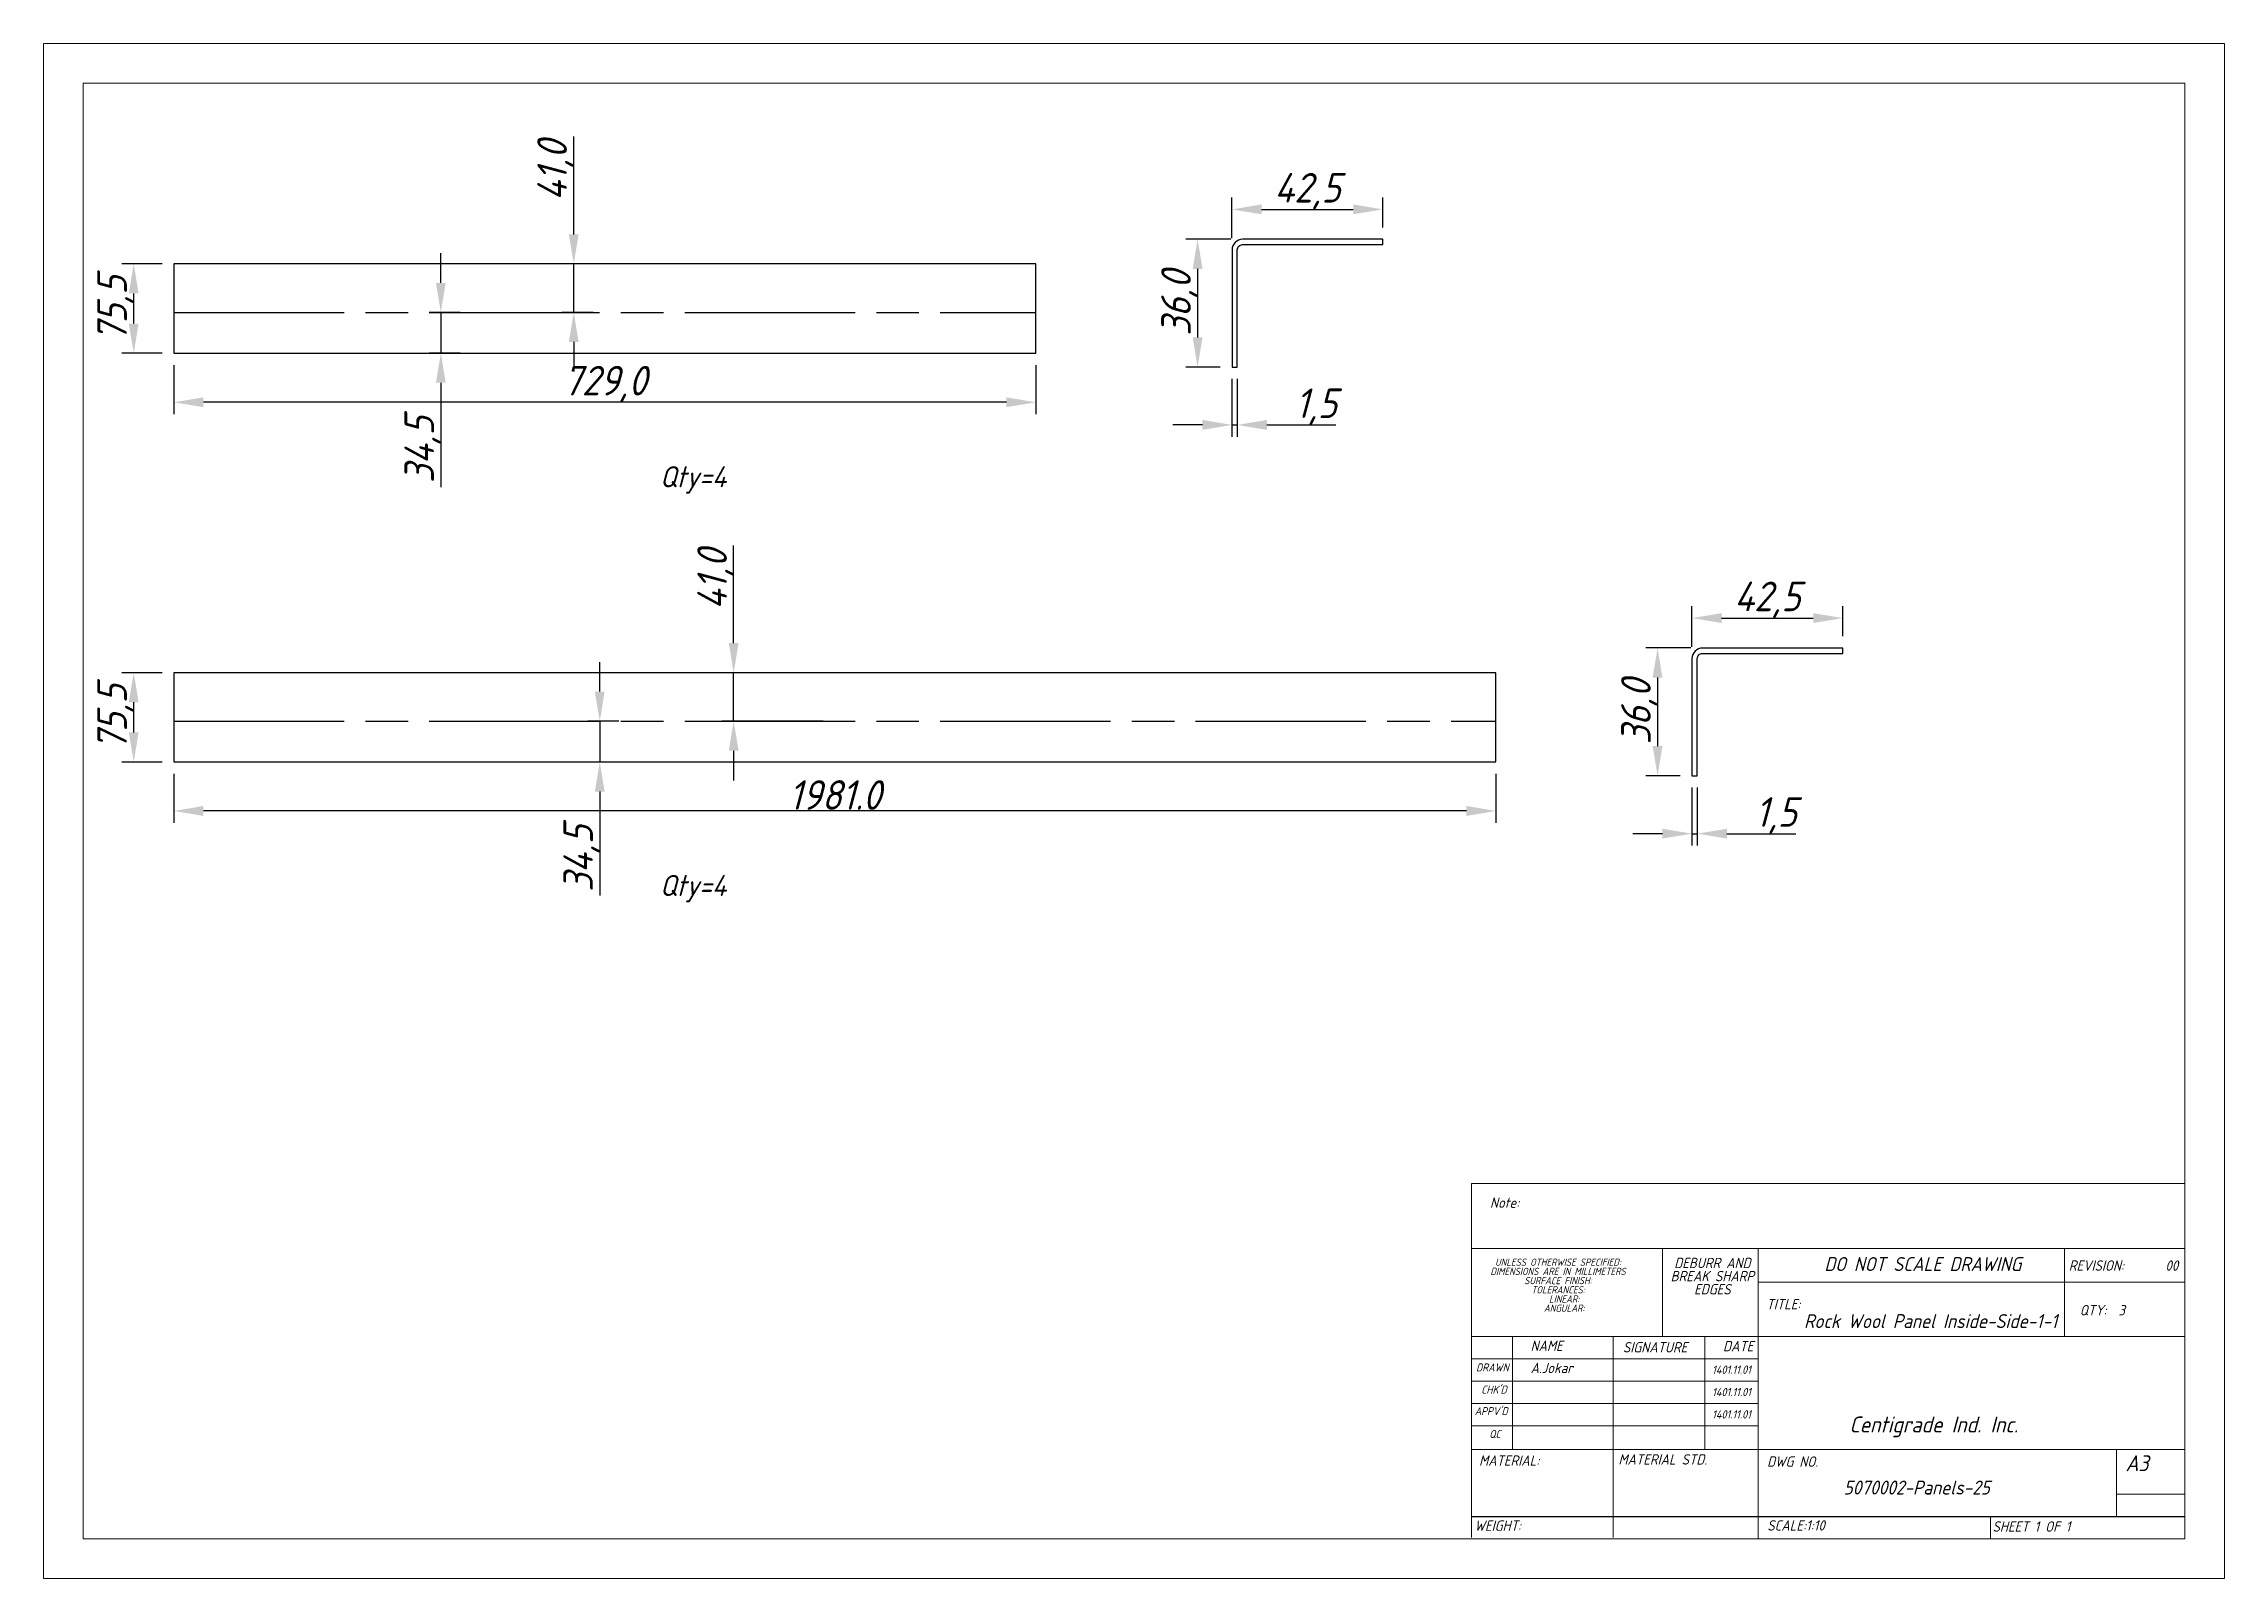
# Model space of a CAD drawing. Header units: inches. Extents: x 18597 to 101525, y -10106 to 51.
# Drawn here: x 42720 to 44564, y -4786 to -3488 of the extents above; entities that cross this region are included whole.
import ezdxf

# ---------------------------------------------------------------- set-up
doc = ezdxf.new("R2010")
doc.units = ezdxf.units.IN
doc.header["$LTSCALE"] = 6
doc.header["$MEASUREMENT"] = 0
doc.linetypes.add('ACAD_ISO08W100', pattern=[36, 24, -3, 6, -3])
doc.linetypes.add('SLD-Solid', pattern=[0])
doc.styles.add('GENISO', font='geniso.shx', dxfattribs={"oblique": 15})
doc.dimstyles.new('Scale', dxfattribs={"dimscale": 10, "dimtxt": 2.5, "dimasz": 2.5, "dimexe": 1, "dimexo": 1, "dimgap": 0.1, "dimtad": 1, "dimdec": 1, "dimzin": 0, "dimtxsty": 'GENISO', "dimcen": 2.5, "dimclrd": 1, "dimclre": 1, "dimclrt": 256, "dimadec": 0, "dimazin": 0, "dimtfac": 1, "dimtdec": 1, "dimtmove": 0, "dimatfit": 3, "dimfxl": 1, "dimtzin": 0, "dimlwd": -1, "dimlwe": -1, "dimarcsym": 0})
doc.dimstyles.new('Scale 3', dxfattribs={"dimscale": 10, "dimtxt": 2.5, "dimasz": 2.5, "dimexe": 1, "dimexo": 1, "dimgap": 0.1, "dimtad": 1, "dimdec": 1, "dimlfac": 0.333333, "dimzin": 0, "dimtxsty": 'GENISO', "dimcen": 2.5, "dimclrd": 1, "dimclre": 1, "dimclrt": 256, "dimadec": 0, "dimazin": 0, "dimtfac": 1, "dimtdec": 1, "dimtmove": 0, "dimatfit": 3, "dimfxl": 1, "dimtzin": 0, "dimlwd": -1, "dimlwe": -1, "dimarcsym": 0})

msp = doc.modelspace()

# ---------------------------------------------------------------- texts
at = {"style": 'GENISO', "oblique": 15}
for p in [(43240.83, -3863.04), (43240.83, -4208.6)]:
    msp.add_text('Qty=4', height=17.874, dxfattribs=at).set_placement(p)
at = {"attachment_point": 5, "style": 'GENISO'}
for s, insert, char_height in [('Note:', (43955.14, -4467.86), 8.761), ('UNLESS OTHERWISE SPECIFIED:', (44000.3, -4518.19), 6.1329), ('DEBURR AND', (44130.8, -4518.86), 8.761), ('DO NOT SCALE DRAWING', (44308.79, -4519.78), 11.7939), ('REVISION:       00', (44478.46, -4521.03), 8.7612), ('DIMENSIONS ARE IN MILLIMETERS', (44000.3, -4525.97), 6.1329), ('SURFACE FINISH:', (44000.3, -4533.74), 6.1329), ('BREAK SHARP', (44130.8, -4529.97), 8.7612), ('TOLERANCES:', (44000.3, -4541.52), 6.1329), ('ANGULAR:', (44005.54, -4557.07), 6.133), ('LINEAR:', (44005.54, -4549.3), 6.133), ('EDGES', (44130.8, -4541.08), 8.761), ('TITLE:', (44190.92, -4553.63), 8.761), ('QTY:  3', (44460.59, -4558.8), 8.761), ('Rock Wool Panel Inside-Side-1-1', (44315.42, -4567.99), 11.7939), ('NAME', (43990.67, -4588.86), 8.761), ('SIGNATURE', (44082.4, -4590.12), 8.761), ('DATE', (44152.66, -4589.14), 8.761), ('DRAWN', (43944.83, -4607.16), 6.739), ('A.Jokar', (43994.96, -4607.61), 8.761), ('1401.11.01', (44146.99, -4609.1), 7.009), ("CHK'D", (43946.15, -4625.92), 6.739), ('1401.11.01', (44146.99, -4627.98), 7.009), ("APPV'D", (43943.76, -4644.12), 6.739), ('1401.11.01', (44146.99, -4646.87), 7.009), ('QC', (43946.97, -4663.45), 6.739), ('Centigrade Ind. Inc.', (44318.01, -4657.44), 13.4788), ('MATERIAL:', (43958.98, -4685.93), 8.761), ('MATERIAL STD.', (44088.85, -4684.93), 8.7612), ('DWG NO.', (44198.64, -4686.77), 8.761), ('A3', (44489.91, -4688.16), 13.479), ('5070002-Panels-25', (44303.65, -4708.71), 11.7939), ('WEIGHT:', (43949.34, -4740.95), 8.761), ('SCALE:1:10', (44201.55, -4740.74), 8.761), ('SHEET 1 OF 1', (44400.64, -4741.68), 8.7612)]:
    msp.add_mtext(s, dxfattribs=dict(at, insert=insert, char_height=char_height))

# ---------------------------------------------------------------- blocks, each defined once
blk = doc.blocks.new('*D466')
at = {"color": 1, "transparency": 16777216}
for p, q in [((43724.6, -3652.4), (43724.6, -3618.1)), ((43749.6, -3628.1), (43827.1, -3628.1)), ((43852.1, -3643.4), (43852.1, -3618.1))]:
    blk.add_line(p, q, dxfattribs=at)
for points in [[(43749.6, -3623.9), (43749.6, -3632.2), (43724.6, -3628.1)], [(43827.1, -3623.9), (43827.1, -3632.2), (43852.1, -3628.1)]]:
    blk.add_solid(points, dxfattribs=at)
at = {"layer": 'Defpoints', "color": 0, "transparency": 16777216}
for p in [(43852.1, -3628.1), (43724.6, -3662.4), (43852.1, -3653.4)]:
    blk.add_point(p, dxfattribs=at)
at = {"transparency": 16777216, "insert": (43788.4, -3612.7), "char_height": 25, "attachment_point": 5, "style": 'GENISO'}
blk.add_mtext('42,5', dxfattribs=at)
blk = doc.blocks.new('*D467')
at = {"color": 1, "transparency": 16777216}
for p, q in [((43723.6, -3653.4), (43685.5, -3653.4)), ((43695.5, -3678.4), (43695.5, -3736.4)), ((43714.6, -3761.4), (43685.5, -3761.4))]:
    blk.add_line(p, q, dxfattribs=at)
for points in [[(43691.4, -3678.4), (43699.7, -3678.4), (43695.5, -3653.4)], [(43691.4, -3736.4), (43699.7, -3736.4), (43695.5, -3761.4)]]:
    blk.add_solid(points, dxfattribs=at)
at = {"layer": 'Defpoints', "color": 0, "transparency": 16777216}
for p in [(43733.6, -3653.4), (43695.5, -3761.4), (43724.6, -3761.4)]:
    blk.add_point(p, dxfattribs=at)
at = {"transparency": 16777216, "insert": (43680.2, -3707.4), "char_height": 25, "attachment_point": 5, "rotation": 90, "style": 'GENISO'}
blk.add_mtext('36,0', dxfattribs=at)
blk = doc.blocks.new('*D468')
at = {"color": 1, "transparency": 16777216}
for p, q in [((43724.6, -3771.4), (43724.6, -3820.3)), ((43729.1, -3771.4), (43729.1, -3820.3)), ((43699.6, -3810.3), (43674.6, -3810.3)), ((43724.6, -3810.3), (43729.1, -3810.3)), ((43754.1, -3810.3), (43812.5, -3810.3))]:
    blk.add_line(p, q, dxfattribs=at)
for points in [[(43699.6, -3806.1), (43699.6, -3814.5), (43724.6, -3810.3)], [(43754.1, -3806.1), (43754.1, -3814.5), (43729.1, -3810.3)]]:
    blk.add_solid(points, dxfattribs=at)
at = {"layer": 'Defpoints', "color": 0, "transparency": 16777216}
for p in [(43724.6, -3761.4), (43729.1, -3761.4), (43729.1, -3810.3)]:
    blk.add_point(p, dxfattribs=at)
at = {"transparency": 16777216, "insert": (43795.8, -3794.9), "char_height": 25, "attachment_point": 5, "style": 'GENISO'}
blk.add_mtext('1,5', dxfattribs=at)
blk = doc.blocks.new('*D469')
at = {"color": 1, "transparency": 16777216}
for p, q in [((42819.8, -3674.2), (42785.9, -3674.2)), ((42795.9, -3724.7), (42795.9, -3699.2)), ((42819.8, -3749.7), (42785.9, -3749.7))]:
    blk.add_line(p, q, dxfattribs=at)
for points in [[(42791.7, -3699.2), (42800, -3699.2), (42795.9, -3674.2)], [(42791.7, -3724.7), (42800, -3724.7), (42795.9, -3749.7)]]:
    blk.add_solid(points, dxfattribs=at)
at = {"layer": 'Defpoints', "color": 0, "transparency": 16777216}
for p in [(42795.9, -3674.2), (42829.8, -3674.2), (42829.8, -3749.7)]:
    blk.add_point(p, dxfattribs=at)
at = {"transparency": 16777216, "insert": (42780.5, -3712), "char_height": 25, "attachment_point": 5, "rotation": 90, "style": 'GENISO'}
blk.add_mtext('75,5', dxfattribs=at)
blk = doc.blocks.new('*D470')
at = {"color": 1, "transparency": 16777216}
for p, q in [((43055.6, -3690.2), (43055.6, -3665.2)), ((43071.8, -3715.2), (43045.6, -3715.2)), ((43055.6, -3715.2), (43055.6, -3749.7)), ((43071.8, -3749.7), (43045.6, -3749.7)), ((43055.6, -3774.7), (43055.6, -3862.8))]:
    blk.add_line(p, q, dxfattribs=at)
for points in [[(43051.4, -3690.2), (43059.7, -3690.2), (43055.6, -3715.2)], [(43051.4, -3774.7), (43059.7, -3774.7), (43055.6, -3749.7)]]:
    blk.add_solid(points, dxfattribs=at)
at = {"layer": 'Defpoints', "color": 0, "transparency": 16777216}
for p in [(43081.8, -3715.2), (43055.6, -3749.7), (43081.8, -3749.7)]:
    blk.add_point(p, dxfattribs=at)
at = {"transparency": 16777216, "insert": (43040.2, -3831.2), "char_height": 25, "attachment_point": 5, "rotation": 90, "style": 'GENISO'}
blk.add_mtext('34,5', dxfattribs=at)
blk = doc.blocks.new('*D471')
at = {"color": 1, "transparency": 16777216}
for p, q in [((43168, -3649.2), (43168, -3566.6)), ((43184.3, -3674.2), (43158, -3674.2)), ((43168, -3715.2), (43168, -3674.2)), ((43184.3, -3715.2), (43158, -3715.2)), ((43168, -3740.2), (43168, -3765.2))]:
    blk.add_line(p, q, dxfattribs=at)
for points in [[(43163.8, -3649.2), (43172.1, -3649.2), (43168, -3674.2)], [(43163.8, -3740.2), (43172.1, -3740.2), (43168, -3715.2)]]:
    blk.add_solid(points, dxfattribs=at)
at = {"layer": 'Defpoints', "color": 0, "transparency": 16777216}
for p in [(43168, -3674.2), (43194.3, -3674.2), (43194.3, -3715.2)]:
    blk.add_point(p, dxfattribs=at)
at = {"transparency": 16777216, "insert": (43152.6, -3595.4), "char_height": 25, "attachment_point": 5, "rotation": 90, "style": 'GENISO'}
blk.add_mtext('41,0', dxfattribs=at)
blk = doc.blocks.new('*D472')
at = {"color": 1, "transparency": 16777216}
for p, q in [((42829.8, -3759.7), (42829.8, -3801.2)), ((43558.8, -3759.7), (43558.8, -3801.2)), ((43533.8, -3791.2), (42854.8, -3791.2))]:
    blk.add_line(p, q, dxfattribs=at)
for points in [[(42854.8, -3787), (42854.8, -3795.3), (42829.8, -3791.2)], [(43533.8, -3787), (43533.8, -3795.3), (43558.8, -3791.2)]]:
    blk.add_solid(points, dxfattribs=at)
at = {"layer": 'Defpoints', "color": 0, "transparency": 16777216}
for p in [(42829.8, -3749.7), (43558.8, -3749.7), (42829.8, -3791.2)]:
    blk.add_point(p, dxfattribs=at)
at = {"transparency": 16777216, "insert": (43194.3, -3775.8), "char_height": 25, "attachment_point": 5, "style": 'GENISO'}
blk.add_mtext('729,0', dxfattribs=at)
blk = doc.blocks.new('*D473')
at = {"color": 1, "transparency": 16777216}
for p, q in [((44113.6, -3997.9), (44113.6, -3963.6)), ((44241.1, -3988.9), (44241.1, -3963.6)), ((44138.6, -3973.6), (44216.1, -3973.6))]:
    blk.add_line(p, q, dxfattribs=at)
for points in [[(44138.6, -3969.5), (44138.6, -3977.8), (44113.6, -3973.6)], [(44216.1, -3969.5), (44216.1, -3977.8), (44241.1, -3973.6)]]:
    blk.add_solid(points, dxfattribs=at)
at = {"layer": 'Defpoints', "color": 0, "transparency": 16777216}
for p in [(44241.1, -3973.6), (44241.1, -3998.9), (44113.6, -4007.9)]:
    blk.add_point(p, dxfattribs=at)
at = {"transparency": 16777216, "insert": (44177.3, -3958.2), "char_height": 25, "attachment_point": 5, "style": 'GENISO'}
blk.add_mtext('42,5', dxfattribs=at)
blk = doc.blocks.new('*D474')
at = {"color": 1, "transparency": 16777216}
for p, q in [((44112.6, -3998.9), (44074.5, -3998.9)), ((44084.5, -4023.9), (44084.5, -4081.9)), ((44103.6, -4106.9), (44074.5, -4106.9))]:
    blk.add_line(p, q, dxfattribs=at)
for points in [[(44080.3, -4023.9), (44088.6, -4023.9), (44084.5, -3998.9)], [(44080.3, -4081.9), (44088.6, -4081.9), (44084.5, -4106.9)]]:
    blk.add_solid(points, dxfattribs=at)
at = {"layer": 'Defpoints', "color": 0, "transparency": 16777216}
for p in [(44122.6, -3998.9), (44084.5, -4106.9), (44113.6, -4106.9)]:
    blk.add_point(p, dxfattribs=at)
at = {"transparency": 16777216, "insert": (44069.1, -4052.9), "char_height": 25, "attachment_point": 5, "rotation": 90, "style": 'GENISO'}
blk.add_mtext('36,0', dxfattribs=at)
blk = doc.blocks.new('*D475')
at = {"color": 1, "transparency": 16777216}
for p, q in [((44113.6, -4116.9), (44113.6, -4165.9)), ((44118.1, -4116.9), (44118.1, -4165.9)), ((44088.6, -4155.9), (44063.6, -4155.9)), ((44113.6, -4155.9), (44118.1, -4155.9)), ((44143.1, -4155.9), (44201.4, -4155.9))]:
    blk.add_line(p, q, dxfattribs=at)
for points in [[(44088.6, -4151.7), (44088.6, -4160), (44113.6, -4155.9)], [(44143.1, -4151.7), (44143.1, -4160), (44118.1, -4155.9)]]:
    blk.add_solid(points, dxfattribs=at)
at = {"layer": 'Defpoints', "color": 0, "transparency": 16777216}
for p in [(44113.6, -4106.9), (44118.1, -4106.9), (44118.1, -4155.9)]:
    blk.add_point(p, dxfattribs=at)
at = {"transparency": 16777216, "insert": (44184.7, -4140.5), "char_height": 25, "attachment_point": 5, "style": 'GENISO'}
blk.add_mtext('1,5', dxfattribs=at)
blk = doc.blocks.new('*D476')
at = {"color": 1, "transparency": 16777216}
for p, q in [((42819.8, -4019.8), (42785.9, -4019.8)), ((42795.9, -4070.3), (42795.9, -4044.8)), ((42819.8, -4095.3), (42785.9, -4095.3))]:
    blk.add_line(p, q, dxfattribs=at)
for points in [[(42791.7, -4044.8), (42800, -4044.8), (42795.9, -4019.8)], [(42791.7, -4070.3), (42800, -4070.3), (42795.9, -4095.3)]]:
    blk.add_solid(points, dxfattribs=at)
at = {"layer": 'Defpoints', "color": 0, "transparency": 16777216}
for p in [(42795.9, -4019.8), (42829.8, -4019.8), (42829.8, -4095.3)]:
    blk.add_point(p, dxfattribs=at)
at = {"transparency": 16777216, "insert": (42780.5, -4057.5), "char_height": 25, "attachment_point": 5, "rotation": 90, "style": 'GENISO'}
blk.add_mtext('75,5', dxfattribs=at)
blk = doc.blocks.new('*D477')
at = {"color": 1, "transparency": 16777216}
for p, q in [((43190, -4035.8), (43190, -4010.8)), ((43206.2, -4060.8), (43180, -4060.8)), ((43190, -4060.8), (43190, -4095.3)), ((43206.2, -4095.3), (43180, -4095.3)), ((43190, -4120.3), (43190, -4208.3))]:
    blk.add_line(p, q, dxfattribs=at)
for points in [[(43185.8, -4035.8), (43194.1, -4035.8), (43190, -4060.8)], [(43185.8, -4120.3), (43194.1, -4120.3), (43190, -4095.3)]]:
    blk.add_solid(points, dxfattribs=at)
at = {"layer": 'Defpoints', "color": 0, "transparency": 16777216}
for p in [(43216.2, -4060.8), (43190, -4095.3), (43216.2, -4095.3)]:
    blk.add_point(p, dxfattribs=at)
at = {"transparency": 16777216, "insert": (43174.6, -4176.8), "char_height": 25, "attachment_point": 5, "rotation": 90, "style": 'GENISO'}
blk.add_mtext('34,5', dxfattribs=at)
blk = doc.blocks.new('*D478')
at = {"color": 1, "transparency": 16777216}
for p, q in [((43303.2, -3994.8), (43303.2, -3912.2)), ((43378.8, -4019.8), (43293.2, -4019.8)), ((43303.2, -4060.8), (43303.2, -4019.8)), ((43378.8, -4060.8), (43293.2, -4060.8)), ((43303.2, -4085.8), (43303.2, -4110.8))]:
    blk.add_line(p, q, dxfattribs=at)
for points in [[(43299.1, -3994.8), (43307.4, -3994.8), (43303.2, -4019.8)], [(43299.1, -4085.8), (43307.4, -4085.8), (43303.2, -4060.8)]]:
    blk.add_solid(points, dxfattribs=at)
at = {"layer": 'Defpoints', "color": 0, "transparency": 16777216}
for p in [(43303.2, -4019.8), (43388.8, -4019.8), (43388.8, -4060.8)]:
    blk.add_point(p, dxfattribs=at)
at = {"transparency": 16777216, "insert": (43287.9, -3941), "char_height": 25, "attachment_point": 5, "rotation": 90, "style": 'GENISO'}
blk.add_mtext('41,0', dxfattribs=at)
blk = doc.blocks.new('*D479')
at = {"color": 1, "transparency": 16777216}
for p, q in [((42829.8, -4105.3), (42829.8, -4146.7)), ((43947.8, -4105.3), (43947.8, -4146.7)), ((43922.8, -4136.7), (42854.8, -4136.7))]:
    blk.add_line(p, q, dxfattribs=at)
for points in [[(42854.8, -4132.5), (42854.8, -4140.9), (42829.8, -4136.7)], [(43922.8, -4132.5), (43922.8, -4140.9), (43947.8, -4136.7)]]:
    blk.add_solid(points, dxfattribs=at)
at = {"layer": 'Defpoints', "color": 0, "transparency": 16777216}
for p in [(42829.8, -4095.3), (43947.8, -4095.3), (42829.8, -4136.7)]:
    blk.add_point(p, dxfattribs=at)
at = {"transparency": 16777216, "insert": (43388.8, -4123.2), "char_height": 25, "attachment_point": 5, "style": 'GENISO'}
blk.add_mtext('1981.0', dxfattribs=at)

# ---------------------------------------------------------------- dimensions: what is measured, and where the dimension line sits
for base, p1, p2, dimstyle, picture, middle in [((43167.96, -3674.22), (43194.35, -3715.22), (43194.35, -3674.22), 'Scale', '*D471', (43152.58, -3595.41)), ((43055.57, -3749.72), (43081.76, -3715.22), (43081.76, -3749.72), 'Scale', '*D470', (43040.19, -3831.24)), ((43695.53, -3761.37), (43733.62, -3653.37), (43724.62, -3761.37), 'Scale 3', '*D467', (43680.16, -3707.37)), ((42795.88, -3674.22), (42829.85, -3749.72), (42829.85, -3674.22), 'Scale', '*D469', (42780.5, -3711.97)), ((43303.25, -4019.78), (43388.82, -4060.78), (43388.82, -4019.78), 'Scale', '*D478', (43287.87, -3940.97)), ((44084.48, -4106.94), (44122.57, -3998.94), (44113.57, -4106.94), 'Scale 3', '*D474', (44069.11, -4052.94)), ((42795.88, -4019.78), (42829.85, -4095.28), (42829.85, -4019.78), 'Scale', '*D476', (42780.5, -4057.53)), ((43189.97, -4095.28), (43216.16, -4060.78), (43216.16, -4095.28), 'Scale', '*D477', (43174.6, -4176.8))]:
    dim = msp.add_linear_dim(base=base, p1=p1, p2=p2, angle=90, dimstyle=dimstyle)
    dim.commit()
    dim.dimension.update_dxf_attribs({"geometry": picture, "text_midpoint": middle})
for base, p1, p2, dimstyle, picture, middle in [((43852.12, -3628.06), (43724.62, -3662.37), (43852.12, -3653.37), 'Scale 3', '*D466', (43788.37, -3612.68)), ((42829.85, -3791.15), (43558.85, -3749.72), (42829.85, -3749.72), 'Scale', '*D472', (43194.35, -3775.78)), ((43729.12, -3810.3), (43724.62, -3761.37), (43729.12, -3761.37), 'Scale 3', '*D468', (43795.79, -3794.93)), ((44241.07, -3973.62), (44113.57, -4007.94), (44241.07, -3998.94), 'Scale 3', '*D473', (44177.32, -3958.25)), ((44118.07, -4155.87), (44113.57, -4106.94), (44118.07, -4106.94), 'Scale 3', '*D475', (44184.74, -4140.49))]:
    dim = msp.add_linear_dim(base=base, p1=p1, p2=p2, dimstyle=dimstyle)
    dim.commit()
    dim.dimension.update_dxf_attribs({"geometry": picture, "text_midpoint": middle})
dim = msp.add_linear_dim(base=(42829.85, -4136.71), p1=(43947.8, -4095.28), p2=(42829.85, -4095.28), text='1981.0', dimstyle='Scale')
dim.commit()
dim.dimension.update_dxf_attribs({"geometry": '*D479', "text_midpoint": (43388.82, -4123.21)})

# ---------------------------------------------------------------- linework, layer by layer
for p, q in [((43558.85, -3674.22), (42829.85, -3674.22)), ((42829.85, -3674.22), (42829.85, -3749.72)), ((43558.85, -3749.72), (43558.85, -3674.22)), ((42829.85, -3749.72), (43558.85, -3749.72)), ((43947.8, -4019.78), (42829.85, -4019.78)), ((42829.85, -4019.78), (42829.85, -4095.28)), ((43947.8, -4095.28), (43947.8, -4019.78)), ((42829.85, -4095.28), (43947.8, -4095.28)), ((43927.02, -4733.29), (44530.48, -4733.29))]:
    msp.add_line(p, q)
at = {"linetype": 'ACAD_ISO08W100'}
for p, q in [((42829.85, -3715.22), (43558.85, -3715.22)), ((42829.85, -4060.78), (43947.8, -4060.78))]:
    msp.add_line(p, q, dxfattribs=at)
at = {"color": 7, "linetype": 'SLD-Solid', "lineweight": 0}
for p, q in [((43927.02, -4451.79), (44530.48, -4451.79)), ((43927.02, -4451.79), (43927.02, -4506.66)), ((43927.02, -4506.66), (44530.48, -4506.66)), ((43927.02, -4506.66), (43927.02, -4751.06)), ((44088.77, -4506.66), (44088.77, -4581.09)), ((44169.65, -4506.66), (44169.65, -4752.17)), ((44428.67, -4581.09), (44428.67, -4506.66)), ((44530.48, -4534.99), (44169.65, -4534.99)), ((44530.48, -4581.09), (43927.02, -4581.09)), ((43961.69, -4581.09), (43961.69, -4676.63)), ((44046.96, -4581.09), (44046.96, -4751.06)), ((44124.32, -4581.09), (44124.32, -4676.63)), ((44169.65, -4751.06), (44169.65, -4581.09)), ((44169.65, -4599.98), (43927.02, -4599.98)), ((44169.65, -4618.86), (43927.02, -4618.86)), ((44169.65, -4637.75), (43927.02, -4637.75)), ((44169.65, -4656.64), (43927.02, -4656.64)), ((43973.24, -4676.63), (43927.02, -4676.63)), ((43973.24, -4676.63), (44530.48, -4676.63)), ((44472.71, -4733.29), (44472.71, -4676.63)), ((44530.48, -4714.4), (44472.71, -4714.4)), ((44366.06, -4752.17), (44366.06, -4733.29))]:
    msp.add_line(p, q, dxfattribs=at)
for points in [[(42719.68, -3487.95), (44563.8, -3487.95), (44563.8, -4785.5), (42719.68, -4785.5)], [(42753, -3521.28), (44530.48, -3521.28), (44530.48, -4752.17), (42753, -4752.17)]]:
    msp.add_lwpolyline(points, close=True, dxfattribs=at)
for points in [[(43729.12, -3761.37), (43729.12, -3662.37, -0.4142136), (43733.62, -3657.87), (43852.12, -3657.87), (43852.12, -3653.37), (43733.62, -3653.37, 0.4142136), (43724.62, -3662.37), (43724.62, -3761.37)], [(44118.07, -4106.94), (44118.07, -4007.94, -0.4142136), (44122.57, -4003.44), (44241.07, -4003.44), (44241.07, -3998.94), (44122.57, -3998.94, 0.4142136), (44113.57, -4007.94), (44113.57, -4106.94)]]:
    msp.add_lwpolyline(points, format="xyb", close=True)

msp.set_redraw_order([(e.dxf.handle, doc.entitydb.next_handle()) for e in msp.query("TEXT MTEXT ATTDEF DIMENSION ARC_DIMENSION")])  # texts and dimensions are drawn at this point

doc.saveas('drawing.dxf')
